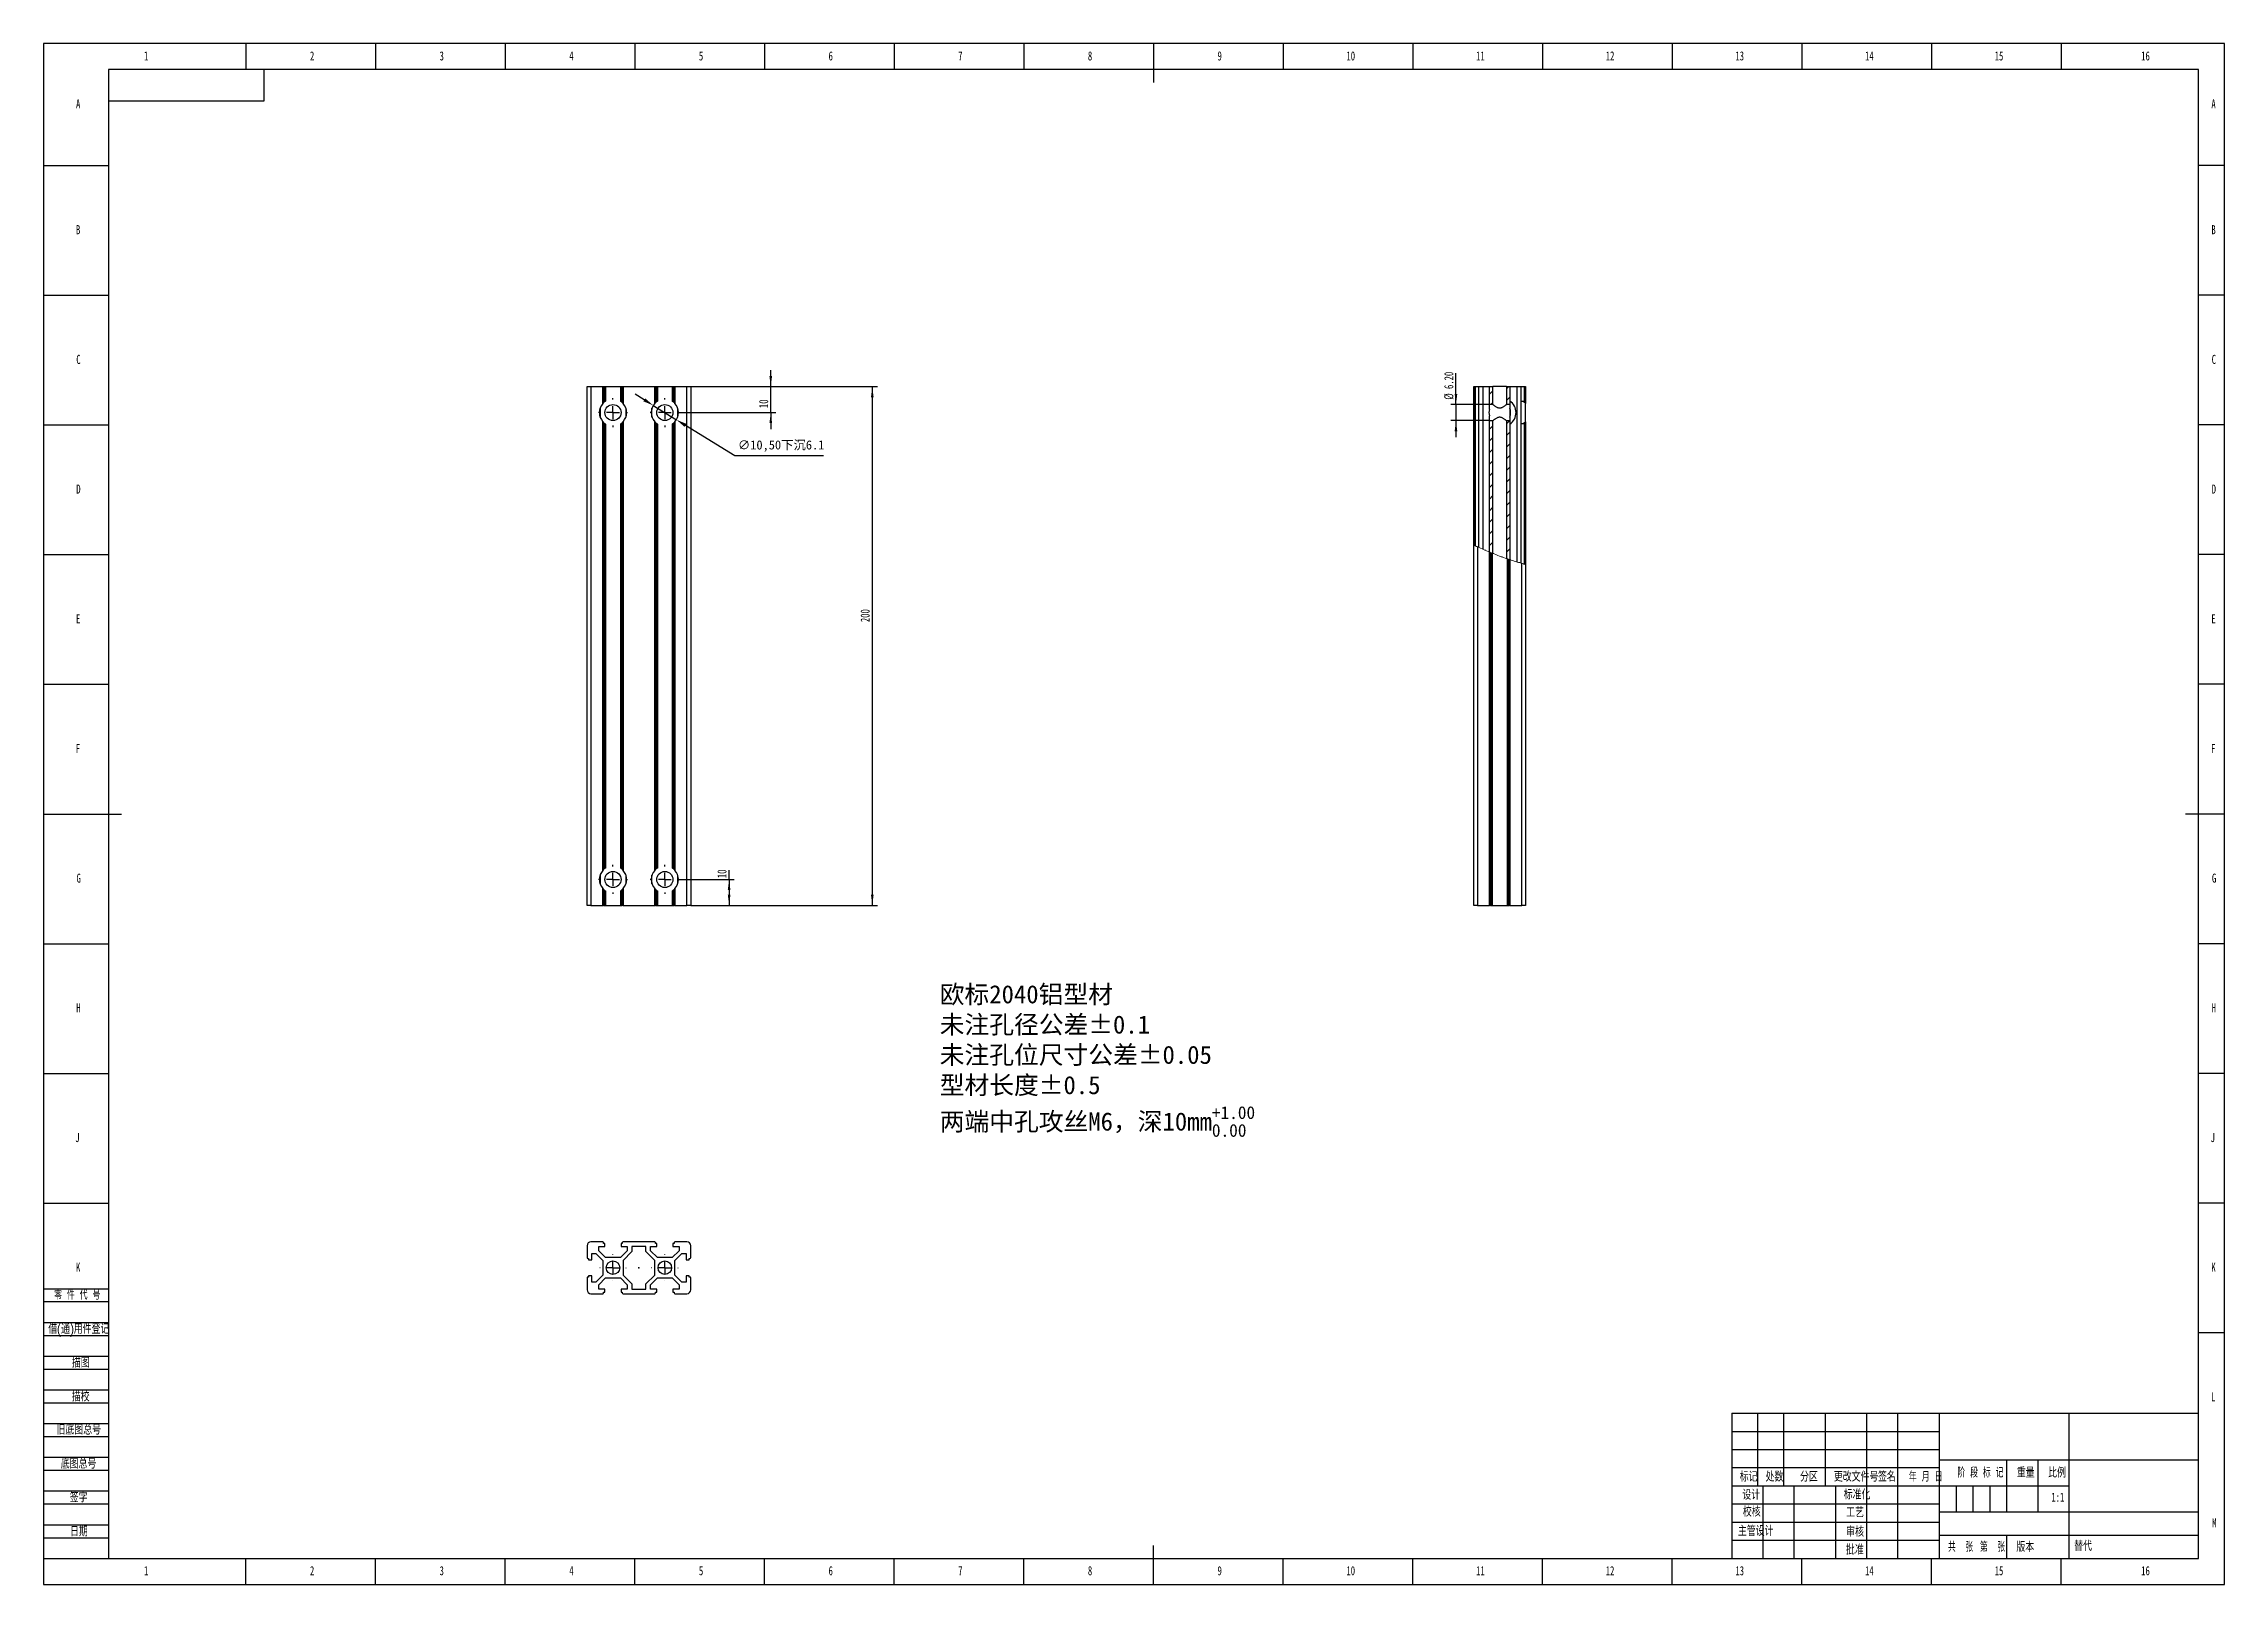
# Model space of a CAD drawing. Header units: millimetres. Extents: x 0 to 841, y 0 to 594.
import ezdxf

# ---------------------------------------------------------------- set-up
doc = ezdxf.new("R2010")
doc.units = ezdxf.units.MM
doc.header["$PDSIZE"] = -1
for name, color, linetype in [('10', 7, 'Continuous'), ('5', 7, 'Continuous'), ('SLD-0', 7, 'Continuous')]:
    doc.layers.add(name, color=color, linetype=linetype)
doc.styles.add('SLDTEXTSTYLE0', font='TXT', dxfattribs={"width": 0.7, "bigfont": 'bigfont'})
doc.styles.add('SLDTEXTSTYLE1', font='TXT', dxfattribs={"width": 0.62, "bigfont": 'bigfont'})
doc.styles.add('SLDTEXTSTYLE2', font='TXT', dxfattribs={"width": 0.614286, "bigfont": 'bigfont'})
doc.styles.add('SLDTEXTSTYLE3', font='TXT', dxfattribs={"width": 0.6, "bigfont": 'bigfont'})
doc.styles.add('SLDTEXTSTYLE4', font='TXT', dxfattribs={"width": 0.7})
doc.dimstyles.new('ISO-25', dxfattribs={"dimtxt": 2.5, "dimasz": 2.5, "dimexe": 1.25, "dimexo": 0.625, "dimtad": 1, "dimtxsty": 'Standard', "dimcen": 2.5, "dimadec": 0, "dimazin": 0, "dimtfac": 1, "dimtmove": 0, "dimatfit": 3, "dimfxl": 1, "dimarcsym": 0})
doc.dimstyles.new('SLDDIMSTYLE0', dxfattribs={"dimtxt": 3.5, "dimasz": 4.08, "dimexe": 0, "dimexo": 0.0625, "dimgap": 0.875, "dimtad": 2, "dimrnd": 1e-09, "dimzin": 12, "dimdsep": 46, "dimtxsty": 'SLDTEXTSTYLE4', "dimsah": 1, "dimcen": 0.09, "dimadec": 0, "dimazin": 3, "dimtfac": 1, "dimtofl": 0, "dimtmove": 0, "dimatfit": 3, "dimfxl": 1, "dimfrac": 2, "dimtolj": 1, "dimtzin": 12, "dimarcsym": 0})
doc.dimstyles.new('SLDDIMSTYLE1', dxfattribs={"dimtxt": 3.5, "dimasz": 4.08, "dimexe": 0, "dimexo": 0.0625, "dimgap": 0.875, "dimtad": 2, "dimrnd": 1e-09, "dimzin": 12, "dimdsep": 46, "dimtxsty": 'SLDTEXTSTYLE4', "dimsah": 1, "dimcen": 0.09, "dimadec": 0, "dimazin": 3, "dimtfac": 1, "dimtmove": 0, "dimatfit": 0, "dimfxl": 1, "dimfrac": 2, "dimtolj": 1, "dimtzin": 12, "dimarcsym": 0})
doc.dimstyles.new('SLDDIMSTYLE2', dxfattribs={"dimtxt": 3.5, "dimasz": 4.08, "dimexe": 0, "dimexo": 0.0625, "dimgap": 0.875, "dimtad": 2, "dimrnd": 1e-09, "dimzin": 4, "dimdsep": 46, "dimtxsty": 'SLDTEXTSTYLE4', "dimsah": 1, "dimcen": 0.09, "dimadec": 0, "dimazin": 1, "dimtfac": 1, "dimtmove": 0, "dimatfit": 0, "dimfxl": 1, "dimfrac": 2, "dimtolj": 1, "dimtzin": 12, "dimarcsym": 0})

msp = doc.modelspace()

# ---------------------------------------------------------------- texts
at = {"insert": (345.582, 231.005), "char_height": 7, "attachment_point": 1}
msp.add_mtext_dynamic_manual_height_columns('{\\fSimSun|b0|i0|c134|p2;欧标}2040{\\fSimSun|b0|i0|c134|p2;铝型材\\P未注孔径公差%%P0.1\\P未注孔位尺寸公差%%P0.05\\P型材长度%%P0.5\\P\\A1;两端中孔攻丝M6，深10mm\\H0.7x;\\S+1.00^ 0.00;}', width=156.96189, gutter_width=17.5, heights=[81.692], dxfattribs=at)
at = {"layer": '10', "char_height": 3.5, "attachment_point": 2}
for s, insert, style in [('1', (39.544, 591.018), 'SLDTEXTSTYLE4'), ('2', (103.544, 591.018), 'SLDTEXTSTYLE4'), ('3', (153.544, 591.018), 'SLDTEXTSTYLE4'), ('4', (203.544, 591.018), 'SLDTEXTSTYLE4'), ('5', (253.544, 591.018), 'SLDTEXTSTYLE4'), ('6', (303.547, 591.018), 'SLDTEXTSTYLE4'), ('7', (353.547, 591.018), 'SLDTEXTSTYLE4'), ('8', (403.547, 591.018), 'SLDTEXTSTYLE4'), ('9', (453.547, 591.018), 'SLDTEXTSTYLE4'), ('10', (504.089, 591.018), 'SLDTEXTSTYLE4'), ('11', (554.089, 591.018), 'SLDTEXTSTYLE4'), ('12', (604.089, 591.018), 'SLDTEXTSTYLE4'), ('13', (654.089, 591.018), 'SLDTEXTSTYLE4'), ('14', (704.089, 591.018), 'SLDTEXTSTYLE4'), ('15', (754.089, 591.018), 'SLDTEXTSTYLE4'), ('16', (810.591, 591.018), 'SLDTEXTSTYLE4'), ('A', (13.32, 572.518), 'SLDTEXTSTYLE4'), ('A', (836.82, 572.518), 'SLDTEXTSTYLE4'), ('B', (13.32, 524.018), 'SLDTEXTSTYLE4'), ('B', (836.82, 524.018), 'SLDTEXTSTYLE4'), ('C', (13.427, 474.018), 'SLDTEXTSTYLE4'), ('C', (836.927, 474.018), 'SLDTEXTSTYLE4'), ('D', (13.43, 424.018), 'SLDTEXTSTYLE4'), ('D', (836.93, 424.018), 'SLDTEXTSTYLE4'), ('E', (13.318, 374.018), 'SLDTEXTSTYLE4'), ('E', (836.818, 374.018), 'SLDTEXTSTYLE4'), ('F', (13.224, 324.018), 'SLDTEXTSTYLE4'), ('F', (836.724, 324.018), 'SLDTEXTSTYLE4'), ('G', (13.539, 274.018), 'SLDTEXTSTYLE4'), ('G', (837.039, 274.018), 'SLDTEXTSTYLE4'), ('H', (13.43, 224.018), 'SLDTEXTSTYLE4'), ('H', (836.93, 224.018), 'SLDTEXTSTYLE4'), ('J', (13.015, 174.018), 'SLDTEXTSTYLE4'), ('J', (836.515, 174.018), 'SLDTEXTSTYLE4'), ('K', (13.32, 124.018), 'SLDTEXTSTYLE4'), ('K', (836.82, 124.018), 'SLDTEXTSTYLE4'), ('L', (836.681, 74.018), 'SLDTEXTSTYLE4'), ('1:1', (776.749, 35.353), 'SLDTEXTSTYLE4'), ('校核', (658.733, 29.668), 'SLDTEXTSTYLE0'), ('M', (837.097, 25.518), 'SLDTEXTSTYLE4'), ('主管设计', (660.264, 22.22), 'SLDTEXTSTYLE0'), ('1', (39.544, 7.018), 'SLDTEXTSTYLE4'), ('2', (103.544, 7.018), 'SLDTEXTSTYLE4'), ('3', (153.544, 7.018), 'SLDTEXTSTYLE4'), ('4', (203.544, 7.018), 'SLDTEXTSTYLE4'), ('5', (253.544, 7.018), 'SLDTEXTSTYLE4'), ('6', (303.547, 7.018), 'SLDTEXTSTYLE4'), ('7', (353.547, 7.018), 'SLDTEXTSTYLE4'), ('8', (403.547, 7.018), 'SLDTEXTSTYLE4'), ('9', (453.547, 7.018), 'SLDTEXTSTYLE4'), ('10', (504.089, 7.018), 'SLDTEXTSTYLE4'), ('11', (554.089, 7.018), 'SLDTEXTSTYLE4'), ('12', (604.089, 7.018), 'SLDTEXTSTYLE4'), ('13', (654.089, 7.018), 'SLDTEXTSTYLE4'), ('14', (704.089, 7.018), 'SLDTEXTSTYLE4'), ('15', (754.089, 7.018), 'SLDTEXTSTYLE4'), ('16', (810.591, 7.018), 'SLDTEXTSTYLE4')]:
    msp.add_mtext(s, dxfattribs=dict(at, insert=insert, style=style))
at = {"layer": '10', "color": 7, "char_height": 3.5}
for s, insert, attachment_point, style in [('零 件 代 号', (4.079, 113.294), 1, 'SLDTEXTSTYLE2'), ('借(通)用件登记', (1.824, 100.136), 1, 'SLDTEXTSTYLE0'), ('描图', (14.331, 87.091), 2, 'SLDTEXTSTYLE0'), ('描校', (14.298, 74.062), 2, 'SLDTEXTSTYLE0'), ('旧底图总号', (4.985, 61.266), 1, 'SLDTEXTSTYLE0'), ('底图总号', (6.614, 48.182), 1, 'SLDTEXTSTYLE0'), ('标记', (657.522, 43.15), 2, 'SLDTEXTSTYLE0'), ('处数', (667.496, 43.15), 2, 'SLDTEXTSTYLE0'), ('分区', (680.798, 43.15), 2, 'SLDTEXTSTYLE0'), ('更改文件号', (698.989, 43.15), 2, 'SLDTEXTSTYLE0'), ('签名', (710.851, 43.15), 2, 'SLDTEXTSTYLE0'), ('年 月 日', (725.802, 43.15), 2, 'SLDTEXTSTYLE1'), ('阶 段 标 记', (746.908, 44.73), 2, 'SLDTEXTSTYLE2'), ('重量', (764.38, 44.73), 2, 'SLDTEXTSTYLE0'), ('比例', (776.497, 44.73), 2, 'SLDTEXTSTYLE0'), ('签字', (13.529, 35.163), 2, 'SLDTEXTSTYLE0'), ('设计', (658.532, 36.169), 2, 'SLDTEXTSTYLE0'), ('标准化', (699.347, 36.284), 2, 'SLDTEXTSTYLE0'), ('工艺', (698.57, 29.368), 2, 'SLDTEXTSTYLE0'), ('日期', (13.607, 22.051), 2, 'SLDTEXTSTYLE0'), ('审核', (698.569, 21.92), 2, 'SLDTEXTSTYLE0'), ('批准', (698.491, 15.009), 2, 'SLDTEXTSTYLE0'), ('共  张', (739.275, 16.086), 2, 'SLDTEXTSTYLE3'), ('第  张', (751.611, 16.086), 2, 'SLDTEXTSTYLE3'), ('版本', (764.214, 16.086), 2, 'SLDTEXTSTYLE0')]:
    msp.add_mtext(s, dxfattribs=dict(at, insert=insert, attachment_point=attachment_point, style=style))
at = {"layer": 'SLD-0', "insert": (783.073, 16.45), "char_height": 3.5, "attachment_point": 1, "style": 'SLDTEXTSTYLE0'}
msp.add_mtext('替代', dxfattribs=at)

# ---------------------------------------------------------------- blocks, each defined once
blk = doc.blocks.new('_D')
at = {"layer": '10', "transparency": 16777216}
for p, q in [((249.57, 461.76), (321.57, 461.76)), ((319.57, 461.76), (319.57, 261.76)), ((249.57, 261.76), (321.57, 261.76))]:
    blk.add_line(p, q, dxfattribs=at)
for points in [[(319.57, 461.76), (319.07, 457.68), (320.08, 457.68)], [(319.57, 261.76), (320.08, 265.84), (319.07, 265.84)]]:
    blk.add_solid(points, dxfattribs=at)
at = {"layer": '10', "transparency": 16777216, "insert": (315.06, 370.97), "char_height": 3.5, "attachment_point": 1, "rotation": 90, "style": 'SLDTEXTSTYLE4'}
blk.add_mtext('200', dxfattribs=at)
blk = doc.blocks.new('_D_1')
at = {"layer": '10', "transparency": 16777216}
for p, q in [((280.42, 461.76), (280.42, 468.11)), ((249.57, 461.76), (282.42, 461.76)), ((280.42, 451.76), (280.42, 461.76)), ((245.17, 451.76), (282.42, 451.76)), ((280.42, 451.76), (280.42, 445.41))]:
    blk.add_line(p, q, dxfattribs=at)
for points in [[(280.42, 461.76), (280.93, 465.84), (279.91, 465.84)], [(280.42, 451.76), (279.91, 447.68), (280.93, 447.68)]]:
    blk.add_solid(points, dxfattribs=at)
at = {"layer": '10', "transparency": 16777216, "insert": (275.91, 453.49), "char_height": 3.5, "attachment_point": 1, "rotation": 90, "style": 'SLDTEXTSTYLE4'}
blk.add_mtext('10', dxfattribs=at)
blk = doc.blocks.new('_D_2')
at = {"layer": '10', "transparency": 16777216}
for p, q in [((245.17, 271.76), (266.36, 271.76)), ((264.36, 271.76), (264.36, 275.35)), ((264.36, 271.76), (264.36, 261.76)), ((249.57, 261.76), (266.36, 261.76))]:
    blk.add_line(p, q, dxfattribs=at)
for points in [[(264.36, 271.76), (263.85, 267.68), (264.86, 267.68)], [(264.36, 261.76), (264.86, 265.84), (263.85, 265.84)]]:
    blk.add_solid(points, dxfattribs=at)
at = {"layer": '10', "transparency": 16777216, "insert": (259.84, 272.28), "char_height": 3.5, "attachment_point": 1, "rotation": 90, "style": 'SLDTEXTSTYLE4'}
blk.add_mtext('10', dxfattribs=at)
blk = doc.blocks.new('SW_CENTERMARKSYMBOL_0')
at = {"layer": '10', "color": 0}
for p, q in [((-5, 0), (-5.6, 0)), ((0, 0), (-2.5, 0)), ((0, 5), (0, 5.6)), ((0, 0), (0, 2.5)), ((0, 0), (0, -2.5)), ((0, 0), (2.5, 0)), ((5, 0), (5.6, 0)), ((0, -5), (0, -5.6))]:
    blk.add_line(p, q, dxfattribs=at)
blk = doc.blocks.new('SW_CENTERMARKSYMBOL_1')
at = {"layer": '10', "color": 0}
for p, q in [((-5, 0), (-5.6, 0)), ((0, 0), (-2.5, 0)), ((0, 5), (0, 5.6)), ((0, 0), (0, 2.5)), ((0, 0), (0, -2.5)), ((0, 0), (2.5, 0)), ((5, 0), (5.6, 0)), ((0, -5), (0, -5.6))]:
    blk.add_line(p, q, dxfattribs=at)
blk = doc.blocks.new('SW_CENTERMARKSYMBOL_2')
at = {"layer": '10', "color": 0}
for p, q in [((-5, 0), (-5.6, 0)), ((0, 0), (-2.5, 0)), ((0, 5), (0, 5.6)), ((0, 0), (0, 2.5)), ((0, 0), (0, -2.5)), ((0, 0), (2.5, 0)), ((5, 0), (5.6, 0)), ((0, -5), (0, -5.6))]:
    blk.add_line(p, q, dxfattribs=at)
blk = doc.blocks.new('SW_CENTERMARKSYMBOL_3')
at = {"layer": '10', "color": 0}
for p, q in [((-5, 0), (-5.6, 0)), ((0, 0), (-2.5, 0)), ((0, 5), (0, 5.6)), ((0, 0), (0, 2.5)), ((0, 0), (0, -2.5)), ((0, 0), (2.5, 0)), ((5, 0), (5.6, 0)), ((0, -5), (0, -5.6))]:
    blk.add_line(p, q, dxfattribs=at)
blk = doc.blocks.new('_D_3')
at = {"layer": '10', "transparency": 16777216}
for p, q in [((544.67, 454.86), (544.67, 466.97)), ((557.63, 454.86), (542.67, 454.86)), ((544.67, 454.86), (544.67, 448.66)), ((557.63, 448.66), (542.67, 448.66)), ((544.67, 448.66), (544.67, 442.31))]:
    blk.add_line(p, q, dxfattribs=at)
for points in [[(544.67, 454.86), (545.17, 458.94), (544.16, 458.94)], [(544.67, 448.66), (544.16, 444.58), (545.17, 444.58)]]:
    blk.add_solid(points, dxfattribs=at)
at = {"layer": '10', "transparency": 16777216, "char_height": 3.5, "attachment_point": 1, "rotation": 90, "style": 'SLDTEXTSTYLE4'}
for s, insert in [('6.20', (540.15, 460.84)), ('%%c', (540.14, 456.72))]:
    blk.add_mtext(s, dxfattribs=dict(at, insert=insert))
blk = doc.blocks.new('SW_CENTERMARKSYMBOL_4')
at = {"layer": '10', "color": 0}
for p, q in [((-5, 0), (-5.1, 0)), ((0, 0), (-2.5, 0)), ((0, 5), (0, 5.1)), ((0, 0), (0, 2.5)), ((0, 0), (0, -2.5)), ((0, 0), (2.5, 0)), ((5, 0), (5.1, 0)), ((0, -5), (0, -5.1))]:
    blk.add_line(p, q, dxfattribs=at)
blk = doc.blocks.new('SW_CENTERMARKSYMBOL_5')
at = {"layer": '10', "color": 0}
for p, q in [((-5, 0), (-5.1, 0)), ((0, 0), (-2.5, 0)), ((0, 5), (0, 5.1)), ((0, 0), (0, 2.5)), ((0, 0), (0, -2.5)), ((0, 0), (2.5, 0)), ((5, 0), (5.1, 0)), ((0, -5), (0, -5.1))]:
    blk.add_line(p, q, dxfattribs=at)
blk = doc.blocks.new('*D11')
at = {"color": 0, "lineweight": -2, "transparency": 16777216}
for p, q in [((231.64, 456.68), (228.18, 458.83)), ((235.11, 454.53), (244.04, 448.99)), ((266.52, 435.05), (247.5, 446.84)), ((300.81, 435.05), (266.52, 435.05))]:
    blk.add_line(p, q, dxfattribs=at)
at = {"color": 0, "transparency": 16777216}
for points in [[(232, 457.25), (231.29, 456.1), (235.11, 454.53)], [(247.86, 447.42), (247.15, 446.27), (244.04, 448.99)]]:
    blk.add_solid(points, dxfattribs=at)
at = {"layer": 'Defpoints', "color": 0, "transparency": 16777216}
for p in [(235.11, 454.53), (244.04, 448.99)]:
    blk.add_point(p, dxfattribs=at)
at = {"color": 0, "transparency": 16777216, "insert": (284.43, 438.84), "char_height": 3.5, "attachment_point": 5}
blk.add_mtext('∅10,50{\\fSimSun|b0|i0|c134|p2;下沉}6.1', dxfattribs=at)

# ---------------------------------------------------------------- dimensions: what is measured, and where the dimension line sits
dim = msp.add_diameter_dim_2p(p1=(235.112, 454.526), p2=(244.036, 448.994), text='<>{\\fSimSun|b0|i0|c134|p2;下沉}6.1', dimstyle='ISO-25', override={"dimtxt": 3.5, "dimasz": 4.08, "dimexe": 2, "dimexo": 0, "dimgap": 1.524, "dimtih": 1, "dimtoh": 1, "dimzin": 0, "dimadec": 2, "dimtzin": 0})
dim.commit()
dim.dimension.update_dxf_attribs({"geometry": '*D11', "text_midpoint": (284.428, 435.052), "dimtype": 163})
at = {"layer": '10'}
for base, p1, p2, dimstyle, picture, middle in [((280.422, 461.76), (245.174, 451.76), (249.574, 461.76), 'SLDDIMSTYLE1', '_D_1', (280.422, 455.024)), ((319.574, 261.76), (249.574, 461.76), (249.574, 261.76), 'SLDDIMSTYLE0', '_D', (319.574, 373.272)), ((264.356, 261.76), (245.174, 271.76), (249.574, 261.76), 'SLDDIMSTYLE0', '_D_2', (264.356, 273.812))]:
    dim = msp.add_linear_dim(base=base, p1=p1, p2=p2, angle=90, dimstyle=dimstyle, dxfattribs=at)
    dim.commit()
    dim.dimension.update_dxf_attribs({"geometry": picture, "text_midpoint": middle, "dimtype": 160})
dim = msp.add_linear_dim(base=(544.666, 448.66), p1=(557.627, 454.86), p2=(557.627, 448.66), angle=90, text='%%c<>', dimstyle='SLDDIMSTYLE2', dxfattribs=at)
dim.commit()
dim.dimension.update_dxf_attribs({"geometry": '_D_3', "text_midpoint": (544.666, 461.85), "dimtype": 160})

# ---------------------------------------------------------------- hatches: boundary and pattern name
at = {"layer": '10', "linetype": 'Continuous', "lineweight": 18}
h = msp.add_hatch(dxfattribs=at)
h.set_pattern_fill('ANSI31', color=256, angle=3e-322, style=0)
h.paths.add_polyline_path([(558.927, 454.86), (558.927, 461.76), (557.627, 461.76), (557.627, 454.86)], flags=0)
h = msp.add_hatch(dxfattribs=at)
h.set_pattern_fill('ANSI31', color=256, angle=3e-322, style=0)
h.paths.add_polyline_path([(565.427, 454.86), (565.427, 461.76), (564.127, 461.76), (564.127, 454.86)], flags=0)
h = msp.add_hatch(dxfattribs=at)
h.set_pattern_fill('ANSI31', color=256, angle=3e-322, style=0)
edge = h.paths.add_edge_path(flags=0)
edge.add_spline(control_points=[(557.627, 397.975), (558.06, 397.796), (558.493, 397.621), (558.927, 397.447)], knot_values=[0.1094074, 0.1094074, 0.1094074, 0.1094074, 0.1122564, 0.1122564, 0.1122564, 0.1122564], weights=[1, 1, 1, 1], degree=3, periodic=0)
edge.add_line((558.927, 397.447), (558.927, 448.66))
edge.add_line((558.927, 448.66), (557.627, 448.66))
edge.add_line((557.627, 448.66), (557.627, 397.975))
h = msp.add_hatch(dxfattribs=at)
h.set_pattern_fill('ANSI31', color=256, angle=3e-322, style=0)
edge = h.paths.add_edge_path(flags=0)
edge.add_line((565.427, 448.66), (564.127, 448.66))
edge.add_line((564.127, 448.66), (564.127, 395.503))
edge.add_spline(control_points=[(564.127, 395.503), (564.56, 395.352), (564.994, 395.203), (565.427, 395.057)], knot_values=[0.1236232, 0.1236232, 0.1236232, 0.1236232, 0.1264617, 0.1264617, 0.1264617, 0.1264617], weights=[1, 1, 1, 1], degree=3, periodic=0)
edge.add_line((565.427, 395.057), (565.427, 448.66))
h = msp.add_hatch(dxfattribs=at)
h.set_pattern_fill('ANSI31', color=256, angle=3e-322, style=0)
edge = h.paths.add_edge_path(flags=0)
edge.add_spline(control_points=[(565.427, 395.057), (564.994, 395.203), (564.56, 395.352), (564.127, 395.503)], knot_values=[0.8735383, 0.8735383, 0.8735383, 0.8735383, 0.8763768, 0.8763768, 0.8763768, 0.8763768], weights=[1, 1, 1, 1], degree=3, periodic=0)
edge.add_spline(control_points=[(564.127, 395.503), (564.127, 395.503), (564.081, 395.519), (563.993, 395.55), (563.905, 395.58), (563.774, 395.627), (563.611, 395.684), (563.444, 395.743), (563.24, 395.816), (563.016, 395.896), (562.78, 395.981), (562.516, 396.077), (562.244, 396.177), (561.956, 396.282), (561.652, 396.395), (561.356, 396.507), (561.048, 396.622), (560.74, 396.739), (560.456, 396.848), (560.173, 396.957), (559.906, 397.061), (559.682, 397.149), (559.468, 397.233), (559.287, 397.304), (559.159, 397.355), (559.039, 397.403), (558.963, 397.433), (558.937, 397.443), (558.93, 397.446), (558.927, 397.447), (558.927, 397.447)], knot_values=[0, 0, 0, 0, 0.0008364, 0.0008364, 0.0008364, 0.0016715, 0.0016715, 0.0016715, 0.0025255, 0.0025255, 0.0025255, 0.0034254, 0.0034254, 0.0034254, 0.0043772, 0.0043772, 0.0043772, 0.0053667, 0.0053667, 0.0053667, 0.0063578, 0.0063578, 0.0063578, 0.0073051, 0.0073051, 0.0073051, 0.0081843, 0.0081843, 0.0081843, 0.0084093, 0.0084093, 0.0084093, 0.0084093], weights=[1, 1, 1, 1, 1, 1, 1, 1, 1, 1, 1, 1, 1, 1, 1, 1, 1, 1, 1, 1, 1, 1, 1, 1, 1, 1, 1, 1, 1, 1, 1], degree=3, periodic=0)
edge.add_spline(control_points=[(558.927, 397.447), (558.493, 397.621), (558.06, 397.796), (557.627, 397.975)], knot_values=[0.8877436, 0.8877436, 0.8877436, 0.8877436, 0.8905926, 0.8905926, 0.8905926, 0.8905926], weights=[1, 1, 1, 1], degree=3, periodic=0)
edge.add_spline(control_points=[(557.627, 397.975), (556.738, 398.341), (555.851, 398.718), (554.966, 399.105)], knot_values=[0, 0, 0, 0, 0.003929, 0.003929, 0.003929, 0.003929], weights=[1, 1, 1, 1], degree=3, periodic=0)
edge.add_spline(control_points=[(554.966, 399.105), (554.419, 399.345), (553.873, 399.589), (553.327, 399.837)], knot_values=[0.8964386, 0.8964386, 0.8964386, 0.8964386, 0.9000532, 0.9000532, 0.9000532, 0.9000532], weights=[1, 1, 1, 1], degree=3, periodic=0)
edge.add_spline(control_points=[(553.327, 399.837), (552.926, 400.019), (552.526, 400.204), (552.127, 400.39)], knot_values=[0.9000532, 0.9000532, 0.9000532, 0.9000532, 0.9027063, 0.9027063, 0.9027063, 0.9027063], weights=[1, 1, 1, 1], degree=3, periodic=0)
edge.add_spline(control_points=[(552.127, 400.39), (552.027, 400.437), (551.927, 400.484), (551.827, 400.531)], knot_values=[0.9027063, 0.9027063, 0.9027063, 0.9027063, 0.9033707, 0.9033707, 0.9033707, 0.9033707], weights=[1, 1, 1, 1], degree=3, periodic=0)
edge.add_spline(control_points=[(551.827, 400.531), (551.791, 400.548), (551.754, 400.565), (551.719, 400.581), (551.685, 400.598), (551.652, 400.613), (551.624, 400.626), (551.597, 400.639), (551.575, 400.65), (551.558, 400.657), (551.543, 400.664), (551.533, 400.669), (551.529, 400.671), (551.528, 400.672), (551.527, 400.672), (551.527, 400.672)], knot_values=[0, 0, 0, 0, 0.0001207, 0.0001207, 0.0001207, 0.0002418, 0.0002418, 0.0002418, 0.0003562, 0.0003562, 0.0003562, 0.0004589, 0.0004589, 0.0004589, 0.0004938, 0.0004938, 0.0004938, 0.0004938], weights=[1, 1, 1, 1, 1, 1, 1, 1, 1, 1, 1, 1, 1, 1, 1, 1], degree=3, periodic=0)
edge.add_spline(control_points=[(551.527, 400.672), (551.527, 400.672), (551.552, 400.66), (551.6, 400.638), (551.647, 400.615), (551.718, 400.582), (551.805, 400.541), (551.896, 400.498), (552.007, 400.446), (552.128, 400.389), (552.261, 400.328), (552.41, 400.258), (552.564, 400.187), (552.714, 400.118), (552.871, 400.045), (553.027, 399.974)], knot_values=[0, 0, 0, 0, 0.0004684, 0.0004684, 0.0004684, 0.0009356, 0.0009356, 0.0009356, 0.0014213, 0.0014213, 0.0014213, 0.0019518, 0.0019518, 0.0019518, 0.0024652, 0.0024652, 0.0024652, 0.0024652], weights=[1, 1, 1, 1, 1, 1, 1, 1, 1, 1, 1, 1, 1, 1, 1, 1], degree=3, periodic=0)
edge.add_spline(control_points=[(553.027, 399.974), (554.554, 399.275), (556.088, 398.608), (557.627, 397.975)], knot_values=[0.0992842, 0.0992842, 0.0992842, 0.0992842, 0.1094074, 0.1094074, 0.1094074, 0.1094074], weights=[1, 1, 1, 1], degree=3, periodic=0)
edge.add_spline(control_points=[(557.627, 397.975), (557.663, 397.96), (557.699, 397.945), (557.733, 397.931), (557.766, 397.917), (557.799, 397.904), (557.826, 397.893), (557.853, 397.882), (557.876, 397.872), (557.893, 397.866), (557.908, 397.859), (557.919, 397.855), (557.924, 397.853), (557.926, 397.852), (557.927, 397.851), (557.927, 397.851)], knot_values=[0, 0, 0, 0, 0.0001159, 0.0001159, 0.0001159, 0.000232, 0.000232, 0.000232, 0.0003432, 0.0003432, 0.0003432, 0.0004458, 0.0004458, 0.0004458, 0.0004879, 0.0004879, 0.0004879, 0.0004879], weights=[1, 1, 1, 1, 1, 1, 1, 1, 1, 1, 1, 1, 1, 1, 1, 1], degree=3, periodic=0)
edge.add_spline(control_points=[(557.927, 397.851), (558.094, 397.783), (558.26, 397.716), (558.427, 397.648)], knot_values=[0.1100652, 0.1100652, 0.1100652, 0.1100652, 0.1111611, 0.1111611, 0.1111611, 0.1111611], weights=[1, 1, 1, 1], degree=3, periodic=0)
edge.add_spline(control_points=[(558.427, 397.648), (557.626, 397.972), (556.826, 398.305), (556.027, 398.646)], knot_values=[0.8888389, 0.8888389, 0.8888389, 0.8888389, 0.8941054, 0.8941054, 0.8941054, 0.8941054], weights=[1, 1, 1, 1], degree=3, periodic=0)
edge.add_spline(control_points=[(556.027, 398.646), (556.912, 398.268), (557.799, 397.9), (558.688, 397.543)], knot_values=[0, 0, 0, 0, 0.0039211, 0.0039211, 0.0039211, 0.0039211], weights=[1, 1, 1, 1], degree=3, periodic=0)
edge.add_spline(control_points=[(558.688, 397.543), (560.563, 396.79), (562.457, 396.081), (564.366, 395.42)], knot_values=[0, 0, 0, 0, 0.0060628, 0.0060628, 0.0060628, 0.0060628], weights=[1, 1, 1, 1], degree=3, periodic=0)
edge.add_spline(control_points=[(564.366, 395.42), (565.251, 395.113), (566.138, 394.817), (567.027, 394.531)], knot_values=[0, 0, 0, 0, 0.0038661, 0.0038661, 0.0038661, 0.0038661], weights=[1, 1, 1, 1], degree=3, periodic=0)
edge.add_spline(control_points=[(567.027, 394.531), (566.227, 394.788), (565.427, 395.054), (564.627, 395.33)], knot_values=[0.8700445, 0.8700445, 0.8700445, 0.8700445, 0.875285, 0.875285, 0.875285, 0.875285], weights=[1, 1, 1, 1], degree=3, periodic=0)
edge.add_spline(control_points=[(564.627, 395.33), (564.794, 395.272), (564.96, 395.215), (565.127, 395.159)], knot_values=[0.124715, 0.124715, 0.124715, 0.124715, 0.1258066, 0.1258066, 0.1258066, 0.1258066], weights=[1, 1, 1, 1], degree=3, periodic=0)
edge.add_spline(control_points=[(565.127, 395.159), (565.127, 395.159), (565.132, 395.157), (565.143, 395.153), (565.153, 395.15), (565.168, 395.145), (565.187, 395.138), (565.206, 395.132), (565.23, 395.124), (565.256, 395.115), (565.284, 395.106), (565.314, 395.095), (565.346, 395.085), (565.372, 395.076), (565.4, 395.066), (565.427, 395.057)], knot_values=[0, 0, 0, 0, 0.0000968, 0.0000968, 0.0000968, 0.0001934, 0.0001934, 0.0001934, 0.0002923, 0.0002923, 0.0002923, 0.0003961, 0.0003961, 0.0003961, 0.0004818, 0.0004818, 0.0004818, 0.0004818], weights=[1, 1, 1, 1, 1, 1, 1, 1, 1, 1, 1, 1, 1, 1, 1, 1], degree=3, periodic=0)
edge.add_spline(control_points=[(565.427, 395.057), (566.961, 394.541), (568.496, 394.059), (570.027, 393.612)], knot_values=[0.1264617, 0.1264617, 0.1264617, 0.1264617, 0.1365128, 0.1365128, 0.1365128, 0.1365128], weights=[1, 1, 1, 1], degree=3, periodic=0)
edge.add_spline(control_points=[(570.027, 393.612), (570.2, 393.561), (570.375, 393.51), (570.539, 393.463), (570.702, 393.416), (570.858, 393.372), (570.993, 393.334), (571.125, 393.297), (571.24, 393.264), (571.327, 393.24), (571.411, 393.217), (571.471, 393.2), (571.502, 393.191), (571.519, 393.187), (571.527, 393.184), (571.527, 393.184)], knot_values=[0, 0, 0, 0, 0.0005402, 0.0005402, 0.0005402, 0.0010811, 0.0010811, 0.0010811, 0.0016103, 0.0016103, 0.0016103, 0.0021192, 0.0021192, 0.0021192, 0.0023905, 0.0023905, 0.0023905, 0.0023905], weights=[1, 1, 1, 1, 1, 1, 1, 1, 1, 1, 1, 1, 1, 1, 1, 1], degree=3, periodic=0)
edge.add_spline(control_points=[(571.527, 393.184), (571.527, 393.184), (571.521, 393.186), (571.511, 393.189), (571.501, 393.192), (571.485, 393.196), (571.465, 393.201), (571.445, 393.207), (571.421, 393.214), (571.394, 393.221), (571.366, 393.229), (571.335, 393.238), (571.303, 393.247), (571.278, 393.254), (571.253, 393.261), (571.227, 393.268)], knot_values=[0, 0, 0, 0, 0.000098, 0.000098, 0.000098, 0.0001959, 0.0001959, 0.0001959, 0.0002953, 0.0002953, 0.0002953, 0.0003983, 0.0003983, 0.0003983, 0.0004777, 0.0004777, 0.0004777, 0.0004777], weights=[1, 1, 1, 1, 1, 1, 1, 1, 1, 1, 1, 1, 1, 1, 1, 1], degree=3, periodic=0)
edge.add_spline(control_points=[(571.227, 393.268), (571.127, 393.296), (571.027, 393.324), (570.927, 393.353)], knot_values=[0.8608603, 0.8608603, 0.8608603, 0.8608603, 0.8615173, 0.8615173, 0.8615173, 0.8615173], weights=[1, 1, 1, 1], degree=3, periodic=0)
edge.add_spline(control_points=[(570.927, 393.353), (570.527, 393.466), (570.127, 393.582), (569.727, 393.7)], knot_values=[0.8615173, 0.8615173, 0.8615173, 0.8615173, 0.8641435, 0.8641435, 0.8641435, 0.8641435], weights=[1, 1, 1, 1], degree=3, periodic=0)
edge.add_spline(control_points=[(569.727, 393.7), (569.181, 393.861), (568.634, 394.026), (568.088, 394.196)], knot_values=[0.8641435, 0.8641435, 0.8641435, 0.8641435, 0.8677274, 0.8677274, 0.8677274, 0.8677274], weights=[1, 1, 1, 1], degree=3, periodic=0)
edge.add_spline(control_points=[(568.088, 394.196), (567.199, 394.473), (566.312, 394.76), (565.427, 395.057)], knot_values=[0, 0, 0, 0, 0.00386, 0.00386, 0.00386, 0.00386], weights=[1, 1, 1, 1], degree=3, periodic=0)

# ---------------------------------------------------------------- linework, layer by layer
at = {"color": 7, "linetype": 'Continuous', "lineweight": 25}
for p, q in [((209.574, 261.76), (209.574, 461.76)), ((209.574, 461.76), (211.074, 461.76)), ((211.074, 461.76), (211.074, 261.76)), ((211.074, 461.76), (215.674, 461.76)), ((215.674, 461.76), (215.974, 461.76)), ((215.674, 455.275), (215.674, 461.76)), ((215.974, 461.76), (215.974, 455.581)), ((215.974, 461.76), (216.474, 461.76)), ((216.474, 461.76), (216.474, 455.997)), ((216.474, 461.76), (216.735, 461.76)), ((216.735, 461.76), (216.735, 456.176)), ((216.735, 461.76), (222.413, 461.76)), ((222.413, 461.76), (222.413, 456.176)), ((222.413, 461.76), (222.674, 461.76)), ((222.674, 461.76), (222.674, 455.997)), ((222.674, 461.76), (223.174, 461.76)), ((223.174, 461.76), (223.474, 461.76)), ((223.174, 455.581), (223.174, 461.76)), ((223.474, 461.76), (223.474, 455.275)), ((223.474, 461.76), (235.674, 461.76)), ((235.674, 461.76), (235.974, 461.76)), ((235.674, 455.275), (235.674, 461.76)), ((235.974, 461.76), (235.974, 455.581)), ((235.974, 461.76), (236.474, 461.76)), ((236.474, 461.76), (236.474, 455.997)), ((236.474, 461.76), (236.735, 461.76)), ((236.735, 461.76), (236.735, 456.176)), ((236.735, 461.76), (242.413, 461.76)), ((242.413, 461.76), (242.413, 456.176)), ((242.413, 461.76), (242.674, 461.76)), ((242.674, 461.76), (242.674, 455.997)), ((242.674, 461.76), (243.174, 461.76)), ((243.174, 461.76), (243.474, 461.76)), ((243.174, 455.581), (243.174, 461.76)), ((243.474, 461.76), (243.474, 455.275)), ((243.474, 461.76), (248.074, 461.76)), ((248.074, 261.76), (248.074, 461.76)), ((248.074, 461.76), (249.574, 461.76)), ((249.574, 461.76), (249.574, 261.76)), ((551.527, 400.672), (551.527, 461.76)), ((551.527, 461.76), (551.827, 461.76)), ((551.827, 461.76), (552.127, 461.76)), ((551.827, 461.76), (551.827, 400.531)), ((552.127, 461.76), (552.127, 400.39)), ((552.127, 461.76), (553.327, 461.76)), ((553.327, 461.76), (553.327, 399.844)), ((553.327, 461.76), (554.966, 461.76)), ((554.966, 461.76), (554.966, 399.131)), ((554.966, 461.76), (557.627, 461.76)), ((557.627, 454.86), (557.627, 461.76)), ((557.627, 461.76), (558.927, 461.76)), ((557.627, 453.004), (557.627, 454.86)), ((558.927, 454.86), (557.627, 454.86)), ((558.927, 454.86), (558.927, 461.76)), ((564.127, 461.76), (558.927, 461.76)), ((564.127, 461.76), (564.127, 454.86)), ((564.127, 461.76), (565.427, 461.76)), ((565.427, 454.86), (564.127, 454.86)), ((565.427, 461.76), (565.427, 454.86)), ((565.427, 461.76), (568.088, 461.76)), ((565.427, 454.86), (565.427, 448.66)), ((568.088, 461.76), (568.088, 394.221)), ((568.088, 461.76), (569.727, 461.76)), ((569.727, 461.76), (569.727, 455.997)), ((569.727, 461.76), (570.927, 461.76)), ((570.927, 455.997), (569.727, 455.997)), ((569.727, 455.997), (569.727, 447.523)), ((570.927, 461.76), (570.927, 455.997)), ((570.927, 461.76), (571.227, 461.76)), ((570.927, 455.581), (570.927, 455.997)), ((571.227, 455.581), (570.927, 455.581)), ((571.227, 455.581), (571.227, 461.76)), ((571.227, 461.76), (571.527, 461.76)), ((571.527, 461.76), (571.527, 455.275)), ((571.527, 448.245), (571.527, 455.275)), ((214.613, 453.479), (214.613, 450.041)), ((215.674, 275.275), (215.674, 448.245)), ((215.974, 447.939), (215.974, 275.581)), ((216.474, 447.523), (216.474, 275.997)), ((216.735, 447.344), (216.735, 276.176)), ((222.413, 447.344), (222.413, 276.176)), ((222.674, 447.523), (222.674, 275.997)), ((223.174, 275.581), (223.174, 447.939)), ((223.474, 448.245), (223.474, 275.275)), ((224.535, 453.479), (224.535, 450.041)), ((234.613, 450.041), (234.613, 453.479)), ((235.674, 275.275), (235.674, 448.245)), ((235.974, 447.939), (235.974, 275.581)), ((236.474, 447.523), (236.474, 275.997)), ((236.735, 447.344), (236.735, 276.176)), ((242.413, 447.344), (242.413, 276.176)), ((242.674, 447.523), (242.674, 275.997)), ((243.174, 275.581), (243.174, 447.939)), ((243.474, 448.245), (243.474, 275.275)), ((244.535, 450.041), (244.535, 453.479)), ((557.627, 448.66), (557.627, 450.516)), ((557.627, 448.66), (558.927, 448.66)), ((557.627, 397.975), (557.627, 448.66)), ((558.927, 397.447), (558.927, 448.66)), ((564.127, 448.66), (564.127, 395.503)), ((564.127, 448.66), (565.427, 448.66)), ((565.427, 448.66), (565.427, 395.057)), ((569.727, 447.523), (570.927, 447.523)), ((569.727, 447.523), (569.727, 393.706)), ((570.927, 447.939), (571.227, 447.939)), ((570.927, 447.523), (570.927, 447.939)), ((570.927, 447.523), (570.927, 393.353)), ((571.227, 393.268), (571.227, 447.939)), ((571.527, 448.245), (571.527, 393.184)), ((551.527, 261.76), (551.527, 400.672)), ((553.027, 399.974), (553.027, 261.76)), ((557.627, 261.76), (557.627, 397.975)), ((557.927, 397.851), (557.927, 261.76)), ((558.427, 397.648), (558.427, 261.76)), ((558.688, 397.543), (558.688, 261.76)), ((564.366, 395.42), (564.366, 261.76)), ((564.627, 395.33), (564.627, 261.76)), ((565.127, 261.76), (565.127, 395.159)), ((565.427, 395.057), (565.427, 261.76)), ((570.027, 261.76), (570.027, 393.612)), ((571.527, 393.184), (571.527, 261.76)), ((214.613, 273.479), (214.613, 270.041)), ((224.535, 273.479), (224.535, 270.041)), ((234.613, 270.041), (234.613, 273.479)), ((244.535, 270.041), (244.535, 273.479)), ((211.074, 261.76), (209.574, 261.76)), ((211.074, 261.76), (215.674, 261.76)), ((215.674, 261.76), (215.674, 268.245)), ((215.974, 261.76), (215.674, 261.76)), ((215.974, 267.939), (215.974, 261.76)), ((215.974, 261.76), (216.474, 261.76)), ((216.474, 267.523), (216.474, 261.76)), ((216.474, 261.76), (216.735, 261.76)), ((216.735, 267.344), (216.735, 261.76)), ((216.735, 261.76), (222.413, 261.76)), ((222.413, 267.344), (222.413, 261.76)), ((222.413, 261.76), (222.674, 261.76)), ((222.674, 267.523), (222.674, 261.76)), ((222.674, 261.76), (223.174, 261.76)), ((223.174, 261.76), (223.174, 267.939)), ((223.474, 261.76), (223.174, 261.76)), ((223.474, 268.245), (223.474, 261.76)), ((223.474, 261.76), (235.674, 261.76)), ((235.674, 261.76), (235.674, 268.245)), ((235.974, 261.76), (235.674, 261.76)), ((235.974, 267.939), (235.974, 261.76)), ((235.974, 261.76), (236.474, 261.76)), ((236.474, 267.523), (236.474, 261.76)), ((236.474, 261.76), (236.735, 261.76)), ((236.735, 267.344), (236.735, 261.76)), ((236.735, 261.76), (242.413, 261.76)), ((242.413, 267.344), (242.413, 261.76)), ((242.413, 261.76), (242.674, 261.76)), ((242.674, 267.523), (242.674, 261.76)), ((242.674, 261.76), (243.174, 261.76)), ((243.174, 261.76), (243.174, 267.939)), ((243.474, 261.76), (243.174, 261.76)), ((243.474, 268.245), (243.474, 261.76)), ((243.474, 261.76), (248.074, 261.76)), ((249.574, 261.76), (248.074, 261.76)), ((553.027, 261.76), (551.527, 261.76)), ((553.027, 261.76), (557.627, 261.76)), ((557.927, 261.76), (557.627, 261.76)), ((557.927, 261.76), (558.427, 261.76)), ((558.427, 261.76), (558.688, 261.76)), ((558.688, 261.76), (564.366, 261.76)), ((564.366, 261.76), (564.627, 261.76)), ((564.627, 261.76), (565.127, 261.76)), ((565.427, 261.76), (565.127, 261.76)), ((565.427, 261.76), (570.027, 261.76)), ((571.527, 261.76), (570.027, 261.76)), ((209.574, 130.57), (209.574, 125.97)), ((215.674, 132.07), (211.074, 132.07)), ((211.374, 127.57), (213.013, 127.57)), ((211.374, 125.17), (211.374, 127.57)), ((213.013, 127.57), (215.674, 124.91)), ((214.074, 130.27), (216.474, 130.27)), ((214.074, 128.631), (214.074, 130.27)), ((216.735, 125.97), (214.074, 128.631)), ((215.974, 131.47), (215.974, 131.77)), ((216.474, 131.47), (215.974, 131.47)), ((216.474, 130.27), (216.474, 131.47)), ((225.074, 128.631), (222.413, 125.97)), ((222.674, 131.47), (222.674, 130.27)), ((223.174, 131.47), (222.674, 131.47)), ((222.674, 130.27), (225.074, 130.27)), ((223.174, 131.77), (223.174, 131.47)), ((235.674, 132.07), (223.474, 132.07)), ((226.874, 128.31), (223.474, 124.91)), ((225.074, 130.27), (225.074, 128.631)), ((226.874, 130.27), (226.874, 128.31)), ((232.274, 130.27), (226.874, 130.27)), ((232.274, 128.31), (232.274, 130.27)), ((235.674, 124.91), (232.274, 128.31)), ((234.074, 130.27), (236.474, 130.27)), ((234.074, 128.631), (234.074, 130.27)), ((236.735, 125.97), (234.074, 128.631)), ((235.974, 131.47), (235.974, 131.77)), ((236.474, 131.47), (235.974, 131.47)), ((236.474, 130.27), (236.474, 131.47)), ((245.074, 128.631), (242.413, 125.97)), ((243.174, 131.47), (242.674, 131.47)), ((242.674, 131.47), (242.674, 130.27)), ((242.674, 130.27), (245.074, 130.27)), ((243.174, 131.77), (243.174, 131.47)), ((248.074, 132.07), (243.474, 132.07)), ((243.474, 124.91), (246.135, 127.57)), ((245.074, 130.27), (245.074, 128.631)), ((246.135, 127.57), (247.774, 127.57)), ((247.774, 127.57), (247.774, 125.17)), ((249.574, 125.97), (249.574, 130.57)), ((209.574, 118.17), (209.574, 113.57)), ((209.874, 125.67), (210.174, 125.67)), ((210.174, 118.47), (209.874, 118.47)), ((210.174, 125.67), (210.174, 125.17)), ((210.174, 125.17), (211.374, 125.17)), ((210.174, 118.97), (210.174, 118.47)), ((211.374, 118.97), (210.174, 118.97)), ((211.374, 116.57), (211.374, 118.97)), ((215.674, 119.231), (213.013, 116.57)), ((214.074, 115.51), (216.735, 118.17)), ((215.674, 124.91), (215.674, 119.231)), ((222.413, 125.97), (216.735, 125.97)), ((216.735, 118.17), (222.413, 118.17)), ((222.413, 118.17), (225.074, 115.51)), ((223.474, 124.91), (223.474, 119.231)), ((223.474, 119.231), (226.874, 115.831)), ((232.274, 115.831), (235.674, 119.231)), ((234.074, 115.51), (236.735, 118.17)), ((235.674, 119.231), (235.674, 124.91)), ((242.413, 125.97), (236.735, 125.97)), ((236.735, 118.17), (242.413, 118.17)), ((242.413, 118.17), (245.074, 115.51)), ((243.474, 119.231), (243.474, 124.91)), ((246.135, 116.57), (243.474, 119.231)), ((247.774, 125.17), (248.974, 125.17)), ((248.974, 118.97), (247.774, 118.97)), ((247.774, 118.97), (247.774, 116.57)), ((248.974, 125.67), (249.274, 125.67)), ((248.974, 125.17), (248.974, 125.67)), ((248.974, 118.47), (248.974, 118.97)), ((249.274, 118.47), (248.974, 118.47)), ((249.574, 113.57), (249.574, 118.17)), ((211.074, 112.07), (215.674, 112.07)), ((213.013, 116.57), (211.374, 116.57)), ((214.074, 113.87), (214.074, 115.51)), ((216.474, 113.87), (214.074, 113.87)), ((215.974, 112.67), (216.474, 112.67)), ((215.974, 112.37), (215.974, 112.67)), ((216.474, 112.67), (216.474, 113.87)), ((225.074, 113.87), (222.674, 113.87)), ((222.674, 113.87), (222.674, 112.67)), ((222.674, 112.67), (223.174, 112.67)), ((223.174, 112.67), (223.174, 112.37)), ((223.474, 112.07), (235.674, 112.07)), ((225.074, 115.51), (225.074, 113.87)), ((226.874, 115.831), (226.874, 113.87)), ((226.874, 113.87), (232.274, 113.87)), ((232.274, 113.87), (232.274, 115.831)), ((234.074, 113.87), (234.074, 115.51)), ((236.474, 113.87), (234.074, 113.87)), ((235.974, 112.67), (236.474, 112.67)), ((235.974, 112.37), (235.974, 112.67)), ((236.474, 112.67), (236.474, 113.87)), ((245.074, 113.87), (242.674, 113.87)), ((242.674, 113.87), (242.674, 112.67)), ((242.674, 112.67), (243.174, 112.67)), ((243.174, 112.67), (243.174, 112.37)), ((243.474, 112.07), (248.074, 112.07)), ((245.074, 115.51), (245.074, 113.87)), ((247.774, 116.57), (246.135, 116.57))]:
    msp.add_line(p, q, dxfattribs=at)
at = {"color": 7, "linetype": 'Continuous', "lineweight": 18}
for p, q in [((558.688, 397.543), (558.427, 397.651)), ((564.645, 395.327), (564.366, 395.42))]:
    msp.add_line(p, q, dxfattribs=at)
at = {"color": 7, "linetype": 'Continuous'}
for q in [(229.574, 122.311), (229.694, 122.07)]:
    msp.add_line((229.574, 122.07), q, dxfattribs=at)
at = {"color": 7, "linetype": 'Continuous', "lineweight": 25}
for centre, radius in [((219.574, 451.76), 3.1), ((239.574, 451.76), 3.1), ((219.574, 271.76), 3.1), ((239.574, 271.76), 3.1), ((219.574, 122.07), 2.6), ((239.574, 122.07), 2.6)]:
    msp.add_circle(centre, radius, dxfattribs=at)
for centre, radius, start, end in [((219.574, 451.76), 5.25, 137.975372, 222.024628), ((219.574, 451.76), 5.25, 126.190807, 133.291808), ((219.574, 451.76), 5.25, 122.739929, 126.190807), ((219.574, 451.76), 5.25, 53.809193, 57.260071), ((219.574, 451.76), 5.25, 46.708192, 53.809193), ((219.574, 451.76), 5.25, 317.975372, 42.024628), ((239.574, 451.76), 5.25, 137.975372, 222.024628), ((239.574, 451.76), 5.25, 126.190807, 133.291808), ((239.574, 451.76), 5.25, 122.739929, 126.190807), ((239.574, 451.76), 5.25, 53.809193, 57.260071), ((239.574, 451.76), 5.25, 46.708192, 53.809193), ((239.574, 451.76), 5.25, 317.975372, 42.024628), ((562.588, 451.76), 5.25, 302.739929, 57.260071), ((219.574, 451.76), 5.25, 226.708192, 233.809193), ((219.574, 451.76), 5.25, 233.809193, 237.260071), ((219.574, 451.76), 5.25, 302.739929, 306.190807), ((219.574, 451.76), 5.25, 306.190807, 313.291808), ((239.574, 451.76), 5.25, 226.708192, 233.809193), ((239.574, 451.76), 5.25, 233.809193, 237.260071), ((239.574, 451.76), 5.25, 302.739929, 306.190807), ((239.574, 451.76), 5.25, 306.190807, 313.291808), ((560.466, 451.76), 3.1, 156.336158, 203.663842), ((560.466, 451.76), 5.25, 340.889276, 19.110724), ((219.574, 271.76), 5.25, 137.975372, 222.024628), ((219.574, 271.76), 5.25, 126.190807, 133.291808), ((219.574, 271.76), 5.25, 122.739929, 126.190807), ((219.574, 271.76), 5.25, 53.809193, 57.260071), ((219.574, 271.76), 5.25, 46.708192, 53.809193), ((219.574, 271.76), 5.25, 317.975372, 42.024628), ((239.574, 271.76), 5.25, 137.975372, 222.024628), ((239.574, 271.76), 5.25, 126.190807, 133.291808), ((239.574, 271.76), 5.25, 122.739929, 126.190807), ((239.574, 271.76), 5.25, 53.809193, 57.260071), ((239.574, 271.76), 5.25, 46.708192, 53.809193), ((239.574, 271.76), 5.25, 317.975372, 42.024628), ((219.574, 271.76), 5.25, 226.708192, 233.809193), ((219.574, 271.76), 5.25, 233.809193, 237.260071), ((219.574, 271.76), 5.25, 302.739929, 306.190807), ((219.574, 271.76), 5.25, 306.190807, 313.291808), ((239.574, 271.76), 5.25, 226.708192, 233.809193), ((239.574, 271.76), 5.25, 233.809193, 237.260071), ((239.574, 271.76), 5.25, 302.739929, 306.190807), ((239.574, 271.76), 5.25, 306.190807, 313.291808), ((211.074, 130.57), 1.5, 90, 180), ((215.674, 131.77), 0.3, 0, 90), ((223.474, 131.77), 0.3, 90, 180), ((235.674, 131.77), 0.3, 0, 90), ((243.474, 131.77), 0.3, 90, 180), ((248.074, 130.57), 1.5, 0, 90), ((209.874, 125.97), 0.3, 180, 270), ((209.874, 118.17), 0.3, 90, 180), ((249.274, 125.97), 0.3, 270, 0), ((249.274, 118.17), 0.3, 0, 90), ((211.074, 113.57), 1.5, 180, 270), ((215.674, 112.37), 0.3, 270, 360), ((223.474, 112.37), 0.3, 180, 270), ((235.674, 112.37), 0.3, 270, 0), ((243.474, 112.37), 0.3, 180, 270), ((248.074, 113.57), 1.5, 270, 0)]:
    msp.add_arc(centre, radius, start, end, dxfattribs=at)
for points, knots in [([(215.674, 455.275), (215.739, 455.346), (215.806, 455.417), (215.894, 455.505), (215.921, 455.531), (215.962, 455.57), (215.974, 455.581), (215.974, 455.581)], [0, 0, 0, 0, 0.5, 0.5, 0.75, 0.75, 1, 1, 1, 1]), ([(223.174, 455.581), (223.174, 455.581), (223.186, 455.57), (223.227, 455.531), (223.254, 455.505), (223.342, 455.416), (223.41, 455.346), (223.474, 455.275)], [0, 0, 0, 0, 0.25, 0.25, 0.5, 0.5, 1, 1, 1, 1]), ([(235.674, 455.275), (235.739, 455.346), (235.806, 455.417), (235.894, 455.505), (235.921, 455.531), (235.962, 455.57), (235.974, 455.581), (235.974, 455.581)], [0, 0, 0, 0, 0.5, 0.5, 0.75, 0.75, 1, 1, 1, 1]), ([(243.174, 455.581), (243.174, 455.581), (243.186, 455.57), (243.227, 455.531), (243.254, 455.505), (243.342, 455.416), (243.41, 455.346), (243.474, 455.275)], [0, 0, 0, 0, 0.25, 0.25, 0.5, 0.5, 1, 1, 1, 1]), ([(564.127, 454.86), (564.127, 454.86), (564.108, 454.844), (564.033, 454.781), (563.978, 454.736), (563.838, 454.622), (563.755, 454.555), (563.564, 454.405), (563.457, 454.323), (563.227, 454.155), (563.104, 454.068), (562.837, 453.895), (562.695, 453.809), (562.393, 453.653), (562.23, 453.581), (561.973, 453.504), (561.885, 453.484), (561.706, 453.455), (561.613, 453.448), (561.34, 453.449), (561.158, 453.48), (560.817, 453.584), (560.656, 453.655), (560.352, 453.813), (560.212, 453.898), (559.947, 454.07), (559.823, 454.158), (559.592, 454.327), (559.487, 454.407), (559.299, 454.555), (559.215, 454.622), (559.076, 454.736), (559.021, 454.781), (558.946, 454.844), (558.927, 454.86), (558.927, 454.86)], [0, 0, 0, 0, 0.0625, 0.0625, 0.125, 0.125, 0.1875, 0.1875, 0.25, 0.25, 0.3125, 0.3125, 0.375, 0.375, 0.4375, 0.4375, 0.46875, 0.46875, 0.5, 0.5, 0.5625, 0.5625, 0.625, 0.625, 0.6875, 0.6875, 0.75, 0.75, 0.8125, 0.8125, 0.875, 0.875, 0.9375, 0.9375, 1, 1, 1, 1]), ([(571.227, 455.581), (571.276, 455.581), (571.323, 455.57), (571.402, 455.531), (571.434, 455.505), (571.507, 455.416), (571.527, 455.346), (571.527, 455.275)], [0, 0, 0, 0, 0.25, 0.25, 0.5, 0.5, 1, 1, 1, 1]), ([(215.974, 447.939), (215.974, 447.939), (215.961, 447.95), (215.921, 447.989), (215.894, 448.015), (215.805, 448.104), (215.738, 448.174), (215.674, 448.245)], [0, 0, 0, 0, 0.25, 0.25, 0.5, 0.5, 1, 1, 1, 1]), ([(223.474, 448.245), (223.41, 448.174), (223.342, 448.103), (223.254, 448.015), (223.227, 447.989), (223.186, 447.95), (223.174, 447.939), (223.174, 447.939)], [0, 0, 0, 0, 0.5, 0.5, 0.75, 0.75, 1, 1, 1, 1]), ([(235.974, 447.939), (235.974, 447.939), (235.961, 447.95), (235.921, 447.989), (235.894, 448.015), (235.805, 448.104), (235.738, 448.174), (235.674, 448.245)], [0, 0, 0, 0, 0.25, 0.25, 0.5, 0.5, 1, 1, 1, 1]), ([(243.474, 448.245), (243.41, 448.174), (243.342, 448.103), (243.254, 448.015), (243.227, 447.989), (243.186, 447.95), (243.174, 447.939), (243.174, 447.939)], [0, 0, 0, 0, 0.5, 0.5, 0.75, 0.75, 1, 1, 1, 1]), ([(558.927, 448.66), (558.927, 448.66), (558.946, 448.676), (559.021, 448.739), (559.076, 448.784), (559.216, 448.898), (559.299, 448.965), (559.49, 449.115), (559.597, 449.197), (559.826, 449.365), (559.95, 449.452), (560.216, 449.625), (560.359, 449.711), (560.661, 449.867), (560.824, 449.939), (561.081, 450.016), (561.169, 450.036), (561.348, 450.065), (561.441, 450.072), (561.714, 450.071), (561.896, 450.04), (562.237, 449.936), (562.398, 449.865), (562.702, 449.707), (562.842, 449.622), (563.106, 449.45), (563.231, 449.362), (563.462, 449.193), (563.567, 449.113), (563.755, 448.965), (563.839, 448.898), (563.978, 448.784), (564.033, 448.739), (564.108, 448.676), (564.127, 448.66), (564.127, 448.66)], [0, 0, 0, 0, 0.0625, 0.0625, 0.125, 0.125, 0.1875, 0.1875, 0.25, 0.25, 0.3125, 0.3125, 0.375, 0.375, 0.4375, 0.4375, 0.46875, 0.46875, 0.5, 0.5, 0.5625, 0.5625, 0.625, 0.625, 0.6875, 0.6875, 0.75, 0.75, 0.8125, 0.8125, 0.875, 0.875, 0.9375, 0.9375, 1, 1, 1, 1]), ([(571.527, 448.245), (571.527, 448.174), (571.507, 448.103), (571.434, 448.015), (571.402, 447.989), (571.323, 447.95), (571.276, 447.939), (571.227, 447.939)], [0, 0, 0, 0, 0.5, 0.5, 0.75, 0.75, 1, 1, 1, 1]), ([(215.674, 275.275), (215.739, 275.346), (215.806, 275.417), (215.894, 275.505), (215.921, 275.531), (215.962, 275.57), (215.974, 275.581), (215.974, 275.581)], [0, 0, 0, 0, 0.5, 0.5, 0.75, 0.75, 1, 1, 1, 1]), ([(223.174, 275.581), (223.174, 275.581), (223.186, 275.57), (223.227, 275.531), (223.254, 275.505), (223.342, 275.416), (223.41, 275.346), (223.474, 275.275)], [0, 0, 0, 0, 0.25, 0.25, 0.5, 0.5, 1, 1, 1, 1]), ([(235.674, 275.275), (235.739, 275.346), (235.806, 275.417), (235.894, 275.505), (235.921, 275.531), (235.962, 275.57), (235.974, 275.581), (235.974, 275.581)], [0, 0, 0, 0, 0.5, 0.5, 0.75, 0.75, 1, 1, 1, 1]), ([(243.174, 275.581), (243.174, 275.581), (243.186, 275.57), (243.227, 275.531), (243.254, 275.505), (243.342, 275.416), (243.41, 275.346), (243.474, 275.275)], [0, 0, 0, 0, 0.25, 0.25, 0.5, 0.5, 1, 1, 1, 1]), ([(215.974, 267.939), (215.974, 267.939), (215.961, 267.95), (215.921, 267.989), (215.894, 268.015), (215.805, 268.104), (215.738, 268.174), (215.674, 268.245)], [0, 0, 0, 0, 0.25, 0.25, 0.5, 0.5, 1, 1, 1, 1]), ([(223.474, 268.245), (223.41, 268.174), (223.342, 268.103), (223.254, 268.015), (223.227, 267.989), (223.186, 267.95), (223.174, 267.939), (223.174, 267.939)], [0, 0, 0, 0, 0.5, 0.5, 0.75, 0.75, 1, 1, 1, 1]), ([(235.974, 267.939), (235.974, 267.939), (235.961, 267.95), (235.921, 267.989), (235.894, 268.015), (235.805, 268.104), (235.738, 268.174), (235.674, 268.245)], [0, 0, 0, 0, 0.25, 0.25, 0.5, 0.5, 1, 1, 1, 1]), ([(243.474, 268.245), (243.41, 268.174), (243.342, 268.103), (243.254, 268.015), (243.227, 267.989), (243.186, 267.95), (243.174, 267.939), (243.174, 267.939)], [0, 0, 0, 0, 0.5, 0.5, 0.75, 0.75, 1, 1, 1, 1])]:
    msp.add_open_spline(points, degree=3, knots=knots, dxfattribs=at)
at = {"color": 7, "linetype": 'Continuous', "lineweight": 18}
for points, knots in [([(551.527, 400.672), (551.527, 400.672), (551.538, 400.667), (551.58, 400.647), (551.611, 400.632), (551.733, 400.575), (551.851, 400.519), (552.062, 400.42), (552.14, 400.384), (552.302, 400.309), (552.386, 400.269), (552.651, 400.147), (552.838, 400.061), (553.027, 399.974)], [0, 0, 0, 0, 0.125, 0.125, 0.25, 0.25, 0.5, 0.5, 0.625, 0.625, 0.75, 0.75, 1, 1, 1, 1]), ([(557.627, 397.975), (557.703, 397.943), (557.778, 397.912), (557.892, 397.866), (557.927, 397.851), (557.927, 397.851)], [0, 0, 0, 0, 0.5, 0.5, 1, 1, 1, 1]), ([(565.127, 395.159), (565.127, 395.159), (565.162, 395.147), (565.274, 395.109), (565.35, 395.083), (565.427, 395.057)], [0, 0, 0, 0, 0.5, 0.5, 1, 1, 1, 1]), ([(570.027, 393.612), (570.221, 393.555), (570.411, 393.5), (570.681, 393.423), (570.766, 393.398), (570.929, 393.352), (571.006, 393.33), (571.147, 393.291), (571.21, 393.273), (571.321, 393.242), (571.369, 393.228), (571.485, 393.196), (571.527, 393.184), (571.527, 393.184)], [0, 0, 0, 0, 0.25, 0.25, 0.375, 0.375, 0.5, 0.5, 0.625, 0.625, 0.75, 0.75, 1, 1, 1, 1])]:
    msp.add_open_spline(points, degree=3, knots=knots, dxfattribs=at)
for points in [[(553.027, 399.974), (554.554, 399.275), (556.088, 398.608), (557.627, 397.975)], [(557.927, 397.851), (558.094, 397.783), (558.26, 397.716), (558.427, 397.648)], [(564.366, 395.42), (562.456, 396.082), (560.564, 396.79), (558.688, 397.543)], [(564.627, 395.33), (564.794, 395.272), (564.96, 395.215), (565.127, 395.159)], [(565.427, 395.057), (566.961, 394.541), (568.496, 394.059), (570.027, 393.612)]]:
    msp.add_open_spline(points, degree=3, dxfattribs=at)
at = {"color": 7, "linetype": 'Continuous'}
msp.add_point((229.574, 122.07), dxfattribs=at)
at = {"layer": '5', "color": 7}
for p, q in [((841, 594), (0, 594)), ((0, 594), (0, 0)), ((841, 0), (841, 594)), ((0, 114), (25, 114)), ((0, 109), (25, 109)), ((0, 101), (25, 101)), ((0, 96), (25, 96)), ((0, 88), (25, 88)), ((0, 83), (25, 83)), ((0, 75), (25, 75)), ((0, 70), (25, 70)), ((0, 62), (25, 62)), ((651, 59), (731, 59)), ((0, 57), (25, 57)), ((651, 52), (731, 52)), ((0, 49), (25, 49)), ((0, 44), (25, 44)), ((0, 36), (25, 36)), ((737.5, 38), (737.5, 28)), ((744, 38), (744, 28)), ((750.5, 38), (750.5, 28)), ((0, 31), (25, 31)), ((0, 23), (25, 23)), ((0, 18), (25, 18)), ((0, 0), (841, 0))]:
    msp.add_line(p, q, dxfattribs=at)
at = {"layer": '5'}
for p, q in [((78, 594), (78, 584)), ((128, 594), (128, 584)), ((178, 594), (178, 584)), ((228, 594), (228, 584)), ((278, 594), (278, 584)), ((328, 594), (328, 584)), ((378, 594), (378, 584)), ((478, 594), (478, 584)), ((528, 594), (528, 584)), ((578, 594), (578, 584)), ((628, 594), (628, 584)), ((678, 594), (678, 584)), ((728, 594), (728, 584)), ((778, 594), (778, 584)), ((0, 547), (25, 547)), ((841, 547), (831, 547)), ((0, 497), (25, 497)), ((841, 497), (831, 497)), ((0, 447), (25, 447)), ((841, 447), (831, 447)), ((0, 397), (25, 397)), ((841, 397), (831, 397)), ((0, 347), (25, 347)), ((841, 347), (831, 347)), ((0, 247), (25, 247)), ((841, 247), (831, 247)), ((0, 197), (25, 197)), ((841, 197), (831, 197)), ((0, 147), (25, 147)), ((841, 147), (831, 147)), ((841, 97), (831, 97)), ((78, 0), (78, 10)), ((128, 0), (128, 10)), ((178, 0), (178, 10)), ((228, 0), (228, 10)), ((278, 0), (278, 10)), ((328, 0), (328, 10)), ((378, 0), (378, 10)), ((478, 0), (478, 10)), ((528, 0), (528, 10)), ((578, 0), (578, 10)), ((628, 0), (628, 10)), ((678, 0), (678, 10)), ((728, 0), (728, 10)), ((778, 0), (778, 10))]:
    msp.add_line(p, q, dxfattribs=at)
at = {"layer": '5', "lineweight": 25}
for p, q in [((428, 594), (428, 579)), ((0, 297), (30, 297)), ((841, 297), (826, 297)), ((757, 19.007), (757, 10)), ((428, 0), (428, 15))]:
    msp.add_line(p, q, dxfattribs=at)
at = {"layer": '5', "color": 7, "lineweight": 25}
for p, q in [((831, 584), (25, 584)), ((25, 584), (25, 10)), ((85, 572), (85, 584)), ((831, 10), (831, 584)), ((25, 572), (85, 572)), ((651, 66), (831, 66)), ((651, 66), (651, 10)), ((661, 66), (661, 38)), ((671, 66), (671, 38)), ((687, 66), (687, 38)), ((703, 66), (703, 10)), ((715, 66), (715, 10)), ((731, 66), (731, 10)), ((781, 66), (781, 38)), ((651, 45), (731, 45)), ((731, 48), (831, 48)), ((757, 48), (757, 28)), ((769, 48), (769, 28)), ((651, 38), (781, 38)), ((663, 38), (663, 10)), ((675, 38), (675, 10)), ((691, 38), (691, 10)), ((781, 38), (781, 10)), ((651, 31), (731, 31)), ((731, 28), (831, 28)), ((651, 24), (731, 24)), ((651, 17), (731, 17)), ((731, 19), (831, 19.028)), ((0, 10), (831, 10))]:
    msp.add_line(p, q, dxfattribs=at)

# ---------------------------------------------------------------- block references
at = {"layer": '10'}
for name, p in [('SW_CENTERMARKSYMBOL_2', (219.574, 451.76)), ('SW_CENTERMARKSYMBOL_1', (239.574, 451.76)), ('SW_CENTERMARKSYMBOL_3', (219.574, 271.76)), ('SW_CENTERMARKSYMBOL_0', (239.574, 271.76)), ('SW_CENTERMARKSYMBOL_4', (219.574, 122.07)), ('SW_CENTERMARKSYMBOL_5', (239.574, 122.07))]:
    msp.add_blockref(name, p, dxfattribs=at)

msp.set_redraw_order([(e.dxf.handle, doc.entitydb.next_handle()) for e in msp.query("TEXT MTEXT ATTDEF DIMENSION ARC_DIMENSION")])  # texts and dimensions are drawn at this point

doc.saveas('drawing.dxf')
